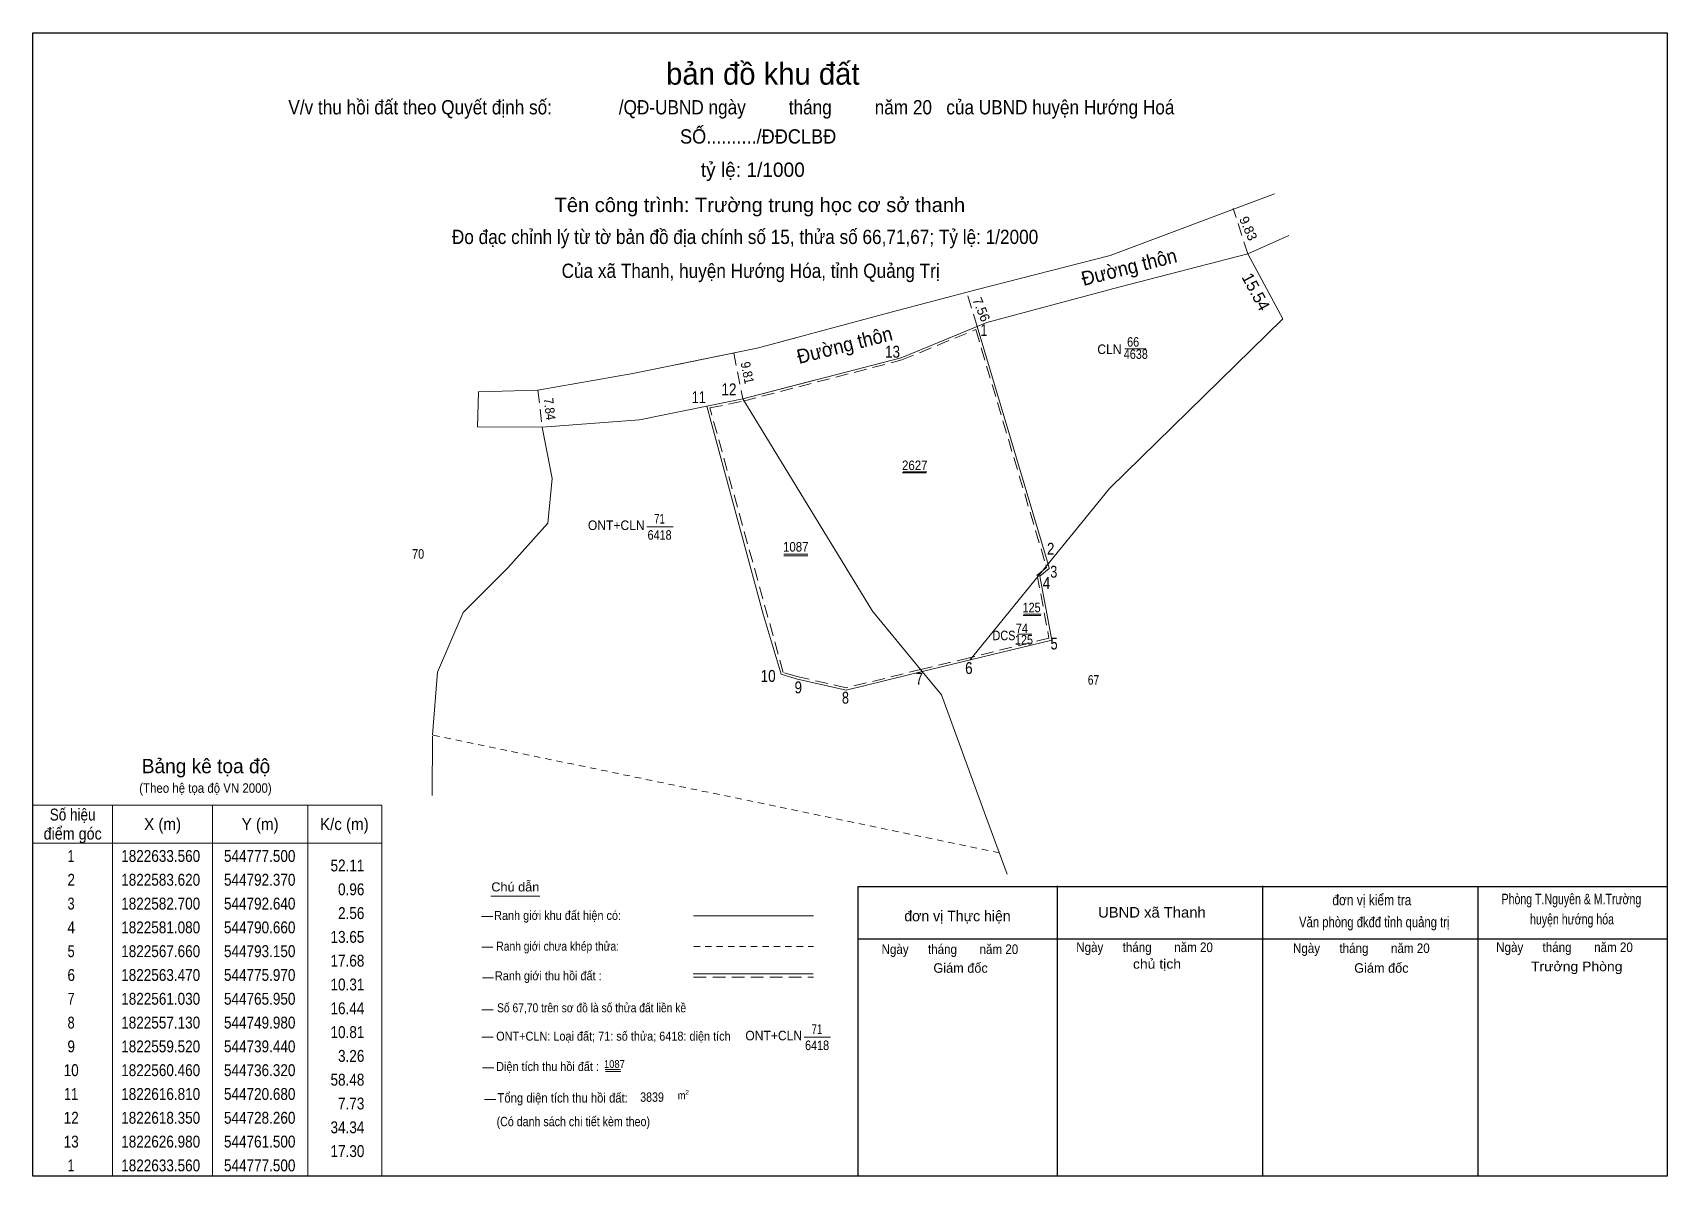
# Model space of a CAD drawing. Header units: metres. Extents: x 544006 to 544876, y 1822455 to 1822726.
# Drawn here: x 544005.7 to 544349.2, y 1822485.7 to 1822726 of the extents above; entities that cross this region are included whole.
import ezdxf
from ezdxf.enums import TextEntityAlignment as Align

# ---------------------------------------------------------------- set-up
doc = ezdxf.new("R2010")
doc.units = ezdxf.units.M
doc.header["$LTSCALE"] = 0.89
for name, pattern in [('DASH_DOUBLE_DOT', [9.2, 5, -1.2, 0.3, -1.2, 0.3, -1.2]), ('MEDIUM_DASHED', [4.5, 3, -1.5]), ('SHORT_DASHED', [2.7, 1.5, -1.2])]:
    doc.linetypes.add(name, pattern=pattern)
for name, color, linetype, lineweight in [('1', 7, 'MEDIUM_DASHED', 13), ('10', 7, 'Continuous', 13), ('13', 7, 'Continuous', 13), ('2', 7, 'Continuous', 13), ('22', 7, 'Continuous', 13), ('28', 7, 'SHORT_DASHED', 13), ('37', 7, 'Continuous', 13), ('63', 7, 'Continuous', 13)]:
    doc.layers.add(name, color=color, linetype=linetype, lineweight=lineweight)

msp = doc.modelspace()

# ---------------------------------------------------------------- texts
at = {"layer": '1'}
for s, width, p in [('70', 0.85, (544086.69, 1822615.48)), ('DCS', 0.85, (544209.8, 1822598.35)), ('125', 0.85, (544214.005, 1822597.44)), ('74', 0.85, (544213.57, 1822599.84)), ('67', 0.8, (544228.615, 1822589.01))]:
    msp.add_text(s, height=2, dxfattribs=dict(at, width=width)).set_placement(p, align=Align.CENTER)
at = {"layer": '10', "width": 0.95}
for p in [(544236.46, 1822675.284), (544176.68, 1822658.904)]:
    msp.add_text('Đường thôn', height=3, rotation=14.289, dxfattribs=at).set_placement(p, align=Align.CENTER)
at = {"layer": '10'}
msp.add_text('15.54', height=2.5, rotation=298.181, dxfattribs=at).set_placement((544261.64, 1822670.97), align=Align.CENTER)
at = {"layer": '10', "width": 0.9}
msp.add_text('1087', height=1.64, dxfattribs=at).set_placement((544127.935, 1822508.49), align=Align.CENTER)
at = {"layer": '2'}
for s, rotation, p in [('9.83', 293.891, (544260.228, 1822684.45)), ('7.56', 292.416, (544204.124, 1822667.441))]:
    msp.add_text(s, height=2, rotation=rotation, dxfattribs=at).set_placement(p, align=Align.CENTER)
for s, width, p in [('66', 0.85, (544236.945, 1822660.01)), ('CLN', 0.95, (544231.965, 1822658.47)), ('4638', 0.85, (544237.505, 1822657.45)), ('2627', 0.9, (544191.055, 1822634.09)), ('ONT+CLN', 0.95, (544128.33, 1822621.5)), ('71', 0.75, (544137.41, 1822622.86)), ('6418', 0.85, (544137.435, 1822619.46)), ('1087', 0.9, (544166.045, 1822616.97)), ('125', 0.85, (544215.61, 1822604.22)), ('71', 0.75, (544170.5, 1822515.65)), ('ONT+CLN', 0.95, (544161.42, 1822514.29)), ('6418', 0.85, (544170.525, 1822512.25))]:
    msp.add_text(s, height=2, dxfattribs=dict(at, width=width)).set_placement(p, align=Align.CENTER)
at = {"layer": '2', "width": 0.9}
for s, rotation, p in [('9.81', 281.47, (544154.896, 1822654.324)), ('7.84', 276.817, (544113.341, 1822646.799))]:
    msp.add_text(s, height=2, rotation=rotation, dxfattribs=at).set_placement(p, align=Align.CENTER)
at = {"layer": '37'}
for s, height, p in [('bản đồ khu đất', 4.593, (544159.125, 1822715.05)), ('tỷ lệ: 1/1000', 3, (544157.015, 1822695.69)), ('Bảng kê tọa độ', 3, (544042.11, 1822570.41)), ('đơn vị Thực hiện', 2.214, (544200.03, 1822539.31)), ('Giám đốc', 1.996, (544200.685, 1822528.49)), ('Giám đốc', 1.996, (544289.115, 1822528.49))]:
    msp.add_text(s, height=height, dxfattribs=at).set_placement(p, align=Align.CENTER)
for s, height, width, p in [(' V/v thu hồi đất theo Quyết định số:              /QĐ-UBND ngày         tháng         năm 20   của UBND huyện Hướng Hoá ', 3, 0.9, (544152.52, 1822708.81)), ('SỐ........../ĐĐCLBĐ', 3, 0.95, (544158.135, 1822702.68)), ('Tên công trình: Trường trung học cơ sở thanh', 3, 1.05, (544158.51, 1822688.29)), ('Đo đạc chỉnh lý từ tờ bản đồ địa chính số 15, thửa số 66,71,67; Tỷ lệ: 1/2000 ', 3, 0.9, (544155.895, 1822681.58)), ('Của xã Thanh, huyện Hướng Hóa, tỉnh Quảng Trị', 3, 0.9, (544156.565, 1822674.45)), ('(Theo hệ tọa độ VN 2000)', 2, 0.9, (544041.995, 1822566.29)), ('Chú dẫn', 1.9, 1.05, (544107.11, 1822545.57)), ('đơn vị kiểm tra', 2.214, 0.85, (544287.11, 1822542.67)), ('Phòng T.Nguyên & M.Trường ', 2.214, 0.75, (544329.355, 1822542.88)), ('Ranh giới khu đất hiện có:', 1.9, 0.9, (544115.995, 1822539.59)), ('UBND xã Thanh', 2.212, 1.05, (544240.885, 1822540.08)), ('Văn phòng đkđđ tỉnh quảng trị', 2.214, 0.8, (544287.615, 1822538.04)), ('huyện hướng hóa', 2.214, 0.75, (544329.175, 1822538.64)), ('Ranh giới chưa khép thửa:', 1.9, 0.85, (544116.02, 1822533.12)), ('Ngày      tháng       năm 20', 2.025, 0.9, (544198.435, 1822532.42)), ('Ngày      tháng       năm 20', 2.025, 0.9, (544239.345, 1822532.83)), ('Ngày      tháng       năm 20', 2.025, 0.9, (544284.905, 1822532.63)), ('Ngày      tháng       năm 20', 2.025, 0.9, (544327.595, 1822532.83)), ('chủ tịch', 1.996, 1.1, (544241.96, 1822529.34)), ('Trưởng Phòng', 1.996, 1.1, (544330.165, 1822528.82)), ('Ranh giới thu hồi đất :', 1.896, 0.9, (544114.04, 1822526.91)), ('Số 67,70 trên sơ đồ là số thửa đất liền kề', 1.9, 0.85, (544123.145, 1822520.18)), ('ONT+CLN: Loại đất; 71: số thửa; 6418: diện tích', 1.9, 0.9, (544127.73, 1822514.22)), ('Diện tích thu hồi đất :', 1.9, 0.9, (544113.895, 1822507.84)), ('Tổng diện tích thu hồi đất:', 1.968, 0.9, (544117.065, 1822501.23)), ('m', 1.64, 0.9, (544142.06, 1822501.92)), ('2', 0.984, 0.8, (544143.225, 1822502.87)), ('(Có danh sách chi tiết kèm theo)', 1.97, 0.85, (544119.3, 1822496.25))]:
    msp.add_text(s, height=height, dxfattribs=dict(at, width=width)).set_placement(p, align=Align.CENTER)
at = {"layer": '37', "width": 0.85}
msp.add_text('3839', height=1.97, dxfattribs=at).set_placement((544133.35, 1822501.38))
at = {"layer": '63'}
for s, width, p in [(' 1', 0.75, (544206.27, 1822662.24)), (' 13', 0.85, (544187.96, 1822657.7)), (' 11', 0.8, (544147.14, 1822648.15)), (' 12', 0.85, (544153.59, 1822649.8)), (' 2', 0.85, (544220.41, 1822616.31)), (' 3', 0.8, (544221.01, 1822611.49)), (' 4', 0.85, (544219.52, 1822609.11)), (' 5', 0.8, (544221.08, 1822596.4)), (' 10', 0.85, (544161.82, 1822589.59)), (' 6', 0.85, (544203.22, 1822591.25)), (' 9', 0.85, (544167.37, 1822587.19)), (' 7', 0.8, (544192.75, 1822589.04)), (' 8', 0.8, (544177.23, 1822585.02)), ('52.11', 0.85, (544075.39, 1822549.77)), ('0.96', 0.85, (544075.39, 1822544.77)), ('2.56', 0.85, (544075.39, 1822539.77)), ('13.65', 0.85, (544075.39, 1822534.77)), ('17.68', 0.85, (544075.39, 1822529.77)), ('10.31', 0.85, (544075.39, 1822524.77)), ('16.44', 0.85, (544075.39, 1822519.77)), ('10.81', 0.85, (544075.39, 1822514.77)), ('3.26', 0.85, (544075.39, 1822509.77)), ('58.48', 0.85, (544075.39, 1822504.77)), ('7.73', 0.85, (544075.39, 1822499.77)), ('34.34', 0.85, (544075.39, 1822494.77)), ('17.30', 0.85, (544075.39, 1822489.77))]:
    msp.add_text(s, height=2.5, dxfattribs=dict(at, width=width)).set_placement(p, align=Align.RIGHT)
for s, width, p in [('Số hiệu', 0.85, (544014.09, 1822560.47)), ('X (m)', 0.95, (544032.99, 1822558.47)), ('Y (m)', 0.95, (544053.485, 1822558.47)), ('K/c (m)', 0.95, (544071.19, 1822558.47)), ('điểm góc', 0.9, (544014.09, 1822556.47)), (' 1', 0.75, (544013.385, 1822551.77)), ('1822633.560', 0.85, (544032.59, 1822551.77)), ('544777.500', 0.85, (544053.395, 1822551.77)), (' 2', 0.85, (544013.39, 1822546.77)), ('1822583.620', 0.85, (544032.59, 1822546.77)), ('544792.370', 0.85, (544053.395, 1822546.77)), (' 3', 0.8, (544013.39, 1822541.77)), ('1822582.700', 0.85, (544032.59, 1822541.77)), ('544792.640', 0.85, (544053.395, 1822541.77)), (' 4', 0.85, (544013.385, 1822536.77)), ('1822581.080', 0.85, (544032.59, 1822536.77)), ('544790.660', 0.85, (544053.395, 1822536.77)), (' 5', 0.8, (544013.39, 1822531.77)), ('1822567.660', 0.85, (544032.59, 1822531.77)), ('544793.150', 0.85, (544053.395, 1822531.77)), (' 6', 0.85, (544013.39, 1822526.77)), ('1822563.470', 0.85, (544032.59, 1822526.77)), ('544775.970', 0.85, (544053.395, 1822526.77)), (' 7', 0.8, (544013.39, 1822521.77)), ('1822561.030', 0.85, (544032.59, 1822521.77)), ('544765.950', 0.85, (544053.395, 1822521.77)), (' 8', 0.8, (544013.39, 1822516.77)), ('1822557.130', 0.85, (544032.59, 1822516.77)), ('544749.980', 0.85, (544053.395, 1822516.77)), (' 9', 0.85, (544013.385, 1822511.77)), ('1822559.520', 0.85, (544032.59, 1822511.77)), ('544739.440', 0.85, (544053.395, 1822511.77)), (' 10', 0.85, (544013.385, 1822506.77)), ('1822560.460', 0.85, (544032.59, 1822506.77)), ('544736.320', 0.85, (544053.395, 1822506.77)), (' 11', 0.8, (544013.385, 1822501.77)), ('1822616.810', 0.85, (544032.59, 1822501.77)), ('544720.680', 0.85, (544053.395, 1822501.77)), (' 12', 0.85, (544013.39, 1822496.77)), ('1822618.350', 0.85, (544032.59, 1822496.77)), ('544728.260', 0.85, (544053.395, 1822496.77)), (' 13', 0.85, (544013.39, 1822491.77)), ('1822626.980', 0.85, (544032.59, 1822491.77)), ('544761.500', 0.85, (544053.395, 1822491.77)), (' 1', 0.75, (544013.385, 1822486.77)), ('1822633.560', 0.85, (544032.59, 1822486.77)), ('544777.500', 0.85, (544053.395, 1822486.77))]:
    msp.add_text(s, height=2.5, dxfattribs=dict(at, width=width)).set_placement(p, align=Align.CENTER)

# ---------------------------------------------------------------- linework, layer by layer
at = {"layer": '1'}
msp.add_lwpolyline([(544203.87, 1822663.61), (544218.58, 1822614.2), (544218.76, 1822613.6), (544216.8, 1822612), (544219.26, 1822598.75), (544202.54, 1822594.68), (544192.52, 1822592.24), (544176.67, 1822588.36), (544166.26, 1822590.72), (544163.42, 1822591.58), (544148, 1822647.15), (544155.06, 1822648.58), (544188.35, 1822657.22)], close=True, dxfattribs=at)
at = {"layer": '10'}
for p, q in [((544217.92, 1822612.94), (544202.66, 1822594.19)), ((544213.85, 1822603.54), (544217.58, 1822603.54)), ((544213.91, 1822603.85), (544217.64, 1822603.85)), ((544192.64, 1822591.75), (544196.69, 1822586.85)), ((544205.93, 1822561.55), (544196.69, 1822586.85)), ((544089.71, 1822578.25), (544089.62, 1822565.7)), ((544210.46, 1822549.17), (544205.93, 1822561.55)), ((544125.98, 1822508.18), (544129.19, 1822508.18)), ((544126.09, 1822507.73), (544129.3, 1822507.73))]:
    msp.add_line(p, q, dxfattribs=at)
for points in [[(544261.03, 1822679.53), (544268.37, 1822665.83), (544231.95, 1822630.2), (544217.92, 1822612.94)], [(544154.95, 1822649.07), (544182.15, 1822604.45), (544192.64, 1822591.75), (544196.69, 1822586.85)], [(544112.78, 1822643.08), (544114.87, 1822632.34), (544113.94, 1822622.95), (544105.56, 1822613.57), (544096.18, 1822604.2), (544090.73, 1822591.64), (544089.73, 1822578.45)], [(544112.78, 1822643.08), (544114.87, 1822632.34), (544113.94, 1822622.95), (544105.56, 1822613.57), (544096.18, 1822604.2), (544090.73, 1822591.64)]]:
    msp.add_lwpolyline(points, dxfattribs=at)
at = {"layer": '13'}
msp.add_line((544212.66, 1822599.6), (544215.69, 1822599.6), dxfattribs=at)
at = {"layer": '2', "linetype": 'MEDIUM_DASHED'}
for p, q in [((544261.03, 1822679.53), (544257.97, 1822689.04)), ((544204.19, 1822664.28), (544201.98, 1822671.46)), ((544153, 1822658.68), (544154.95, 1822649.07)), ((544111.85, 1822650.86), (544112.78, 1822643.08))]:
    msp.add_line(p, q, dxfattribs=at)
at = {"layer": '2'}
for p, q in [((544204.19, 1822664.28), (544219.06, 1822614.34)), ((544235.19, 1822659.54), (544239.67, 1822659.54)), ((544147.37, 1822647.53), (544154.95, 1822649.07)), ((544188.4, 1822633.51), (544193.42, 1822633.51)), ((544188.59, 1822633.73), (544193.61, 1822633.73)), ((544134.72, 1822622.16), (544140.26, 1822622.16)), ((544163.55, 1822616.39), (544168.6, 1822616.39)), ((544163.55, 1822616.05), (544168.6, 1822616.05)), ((544219.06, 1822614.34), (544219.33, 1822613.42)), ((544219.84, 1822598.38), (544192.64, 1822591.75)), ((544144.52, 1822528.28), (544169.7, 1822528.28)), ((544167.84, 1822514.98), (544173.38, 1822514.98))]:
    msp.add_line(p, q, dxfattribs=at)
at = {"layer": '2', "linetype": 'DASH_DOUBLE_DOT'}
msp.add_line((544166.13, 1822590.24), (544163.01, 1822591.18), dxfattribs=at)
at = {"layer": '2', "linetype": 'SHORT_DASHED'}
msp.add_line((544144.61, 1822534.01), (544169.79, 1822534.01), dxfattribs=at)
at = {"layer": '2'}
for points in [[(544163.01, 1822591.18), (544159.21, 1822603.82), (544147.37, 1822647.53)], [(544219.33, 1822613.42), (544217.35, 1822611.8), (544219.84, 1822598.38)], [(544192.64, 1822591.75), (544176.67, 1822587.85), (544166.13, 1822590.24)]]:
    msp.add_lwpolyline(points, dxfattribs=at)
at = {"layer": '22'}
for p, q in [((544261.03, 1822679.53), (544269.64, 1822683.34)), ((544261.03, 1822679.53), (544269.64, 1822683.34)), ((544186.13, 1822667.29), (544157.92, 1822659.67)), ((544186.13, 1822667.29), (544157.92, 1822659.67)), ((544166.07, 1822661.87), (544157.92, 1822659.67)), ((544157.92, 1822659.67), (544140.83, 1822656.22)), ((544154.95, 1822649.07), (544188.19, 1822657.7)), ((544099.39, 1822650.52), (544099.19, 1822643.15)), ((544154.95, 1822649.07), (544170.27, 1822653.05)), ((544099.19, 1822643.15), (544112.78, 1822643.08)), ((544099.19, 1822643.15), (544112.78, 1822643.08))]:
    msp.add_line(p, q, dxfattribs=at)
for points in [[(544266.65, 1822692.11), (544232.09, 1822679.2), (544204.16, 1822672.02), (544186.13, 1822667.29)], [(544266.65, 1822692.11), (544232.09, 1822679.2), (544204.16, 1822672.02), (544186.13, 1822667.29)], [(544154.95, 1822649.07), (544188.19, 1822657.7), (544206.2, 1822665.11), (544233.94, 1822672.52), (544261.03, 1822679.53)], [(544206.2, 1822665.11), (544233.94, 1822672.52), (544261.03, 1822679.53)], [(544188.19, 1822657.7), (544204.19, 1822664.28), (544206.2, 1822665.11)], [(544157.92, 1822659.67), (544131.78, 1822654.39), (544111.85, 1822650.86), (544099.39, 1822650.52)], [(544157.92, 1822659.67), (544131.78, 1822654.39), (544111.85, 1822650.86), (544099.39, 1822650.52)], [(544112.78, 1822643.08), (544133.24, 1822644.67), (544147.37, 1822647.53)]]:
    msp.add_lwpolyline(points, dxfattribs=at)
at = {"layer": '28'}
msp.add_line((544208.81, 1822553.67), (544089.73, 1822578.45), dxfattribs=at)
at = {"layer": '37'}
for p, q in [((544101.96, 1822544.6), (544112.27, 1822544.6)), ((544144.58, 1822540.47), (544169.76, 1822540.47)), ((544102.38, 1822540.32), (544100.02, 1822540.32)), ((544102.41, 1822533.86), (544100.05, 1822533.86)), ((544102.56, 1822527.45), (544100.19, 1822527.45)), ((544102.43, 1822520.69), (544100.06, 1822520.69)), ((544102.46, 1822514.95), (544100.09, 1822514.95)), ((544102.58, 1822508.54), (544100.22, 1822508.54)), ((544103.01, 1822501.86), (544100.66, 1822501.86))]:
    msp.add_line(p, q, dxfattribs=at)
at = {"layer": '37', "lineweight": 25}
for p, q in [((544349.2, 1822546.52), (544179.11, 1822546.52)), ((544179.11, 1822546.52), (544179.11, 1822485.73)), ((544220.97, 1822546.73), (544220.97, 1822485.73)), ((544264.14, 1822546.74), (544264.14, 1822485.74)), ((544309.35, 1822546.52), (544309.35, 1822485.73)), ((544349.11, 1822535.51), (544179.11, 1822535.51))]:
    msp.add_line(p, q, dxfattribs=at)
at = {"layer": '37', "linetype": 'MEDIUM_DASHED'}
msp.add_line((544144.58, 1822527.56), (544169.76, 1822527.56), dxfattribs=at)
at = {"layer": '37', "lineweight": 25}
msp.add_lwpolyline([(544349.2, 1822546.52), (544349.2, 1822485.73), (544179.11, 1822485.73)], dxfattribs=at)
at = {"layer": '63'}
for p, q in [((544022.49, 1822563.73), (544022.49, 1822485.73)), ((544043.49, 1822563.73), (544043.49, 1822485.73)), ((544063.49, 1822563.73), (544063.49, 1822485.73)), ((544005.69, 1822555.73), (544079.09, 1822555.73))]:
    msp.add_line(p, q, dxfattribs=at)
at = {"layer": '63', "lineweight": 25}
msp.add_lwpolyline([(544005.69, 1822725.97), (544349.2, 1822725.97), (544349.2, 1822485.73), (544005.69, 1822485.73)], close=True, dxfattribs=at)
at = {"layer": '63'}
msp.add_lwpolyline([(544005.69, 1822563.73), (544079.09, 1822563.73), (544079.09, 1822485.73), (544005.69, 1822485.73)], close=True, dxfattribs=at)

msp.set_redraw_order([(e.dxf.handle, doc.entitydb.next_handle()) for e in msp.query("TEXT MTEXT ATTDEF DIMENSION ARC_DIMENSION")])  # texts and dimensions are drawn at this point

doc.saveas('drawing.dxf')
